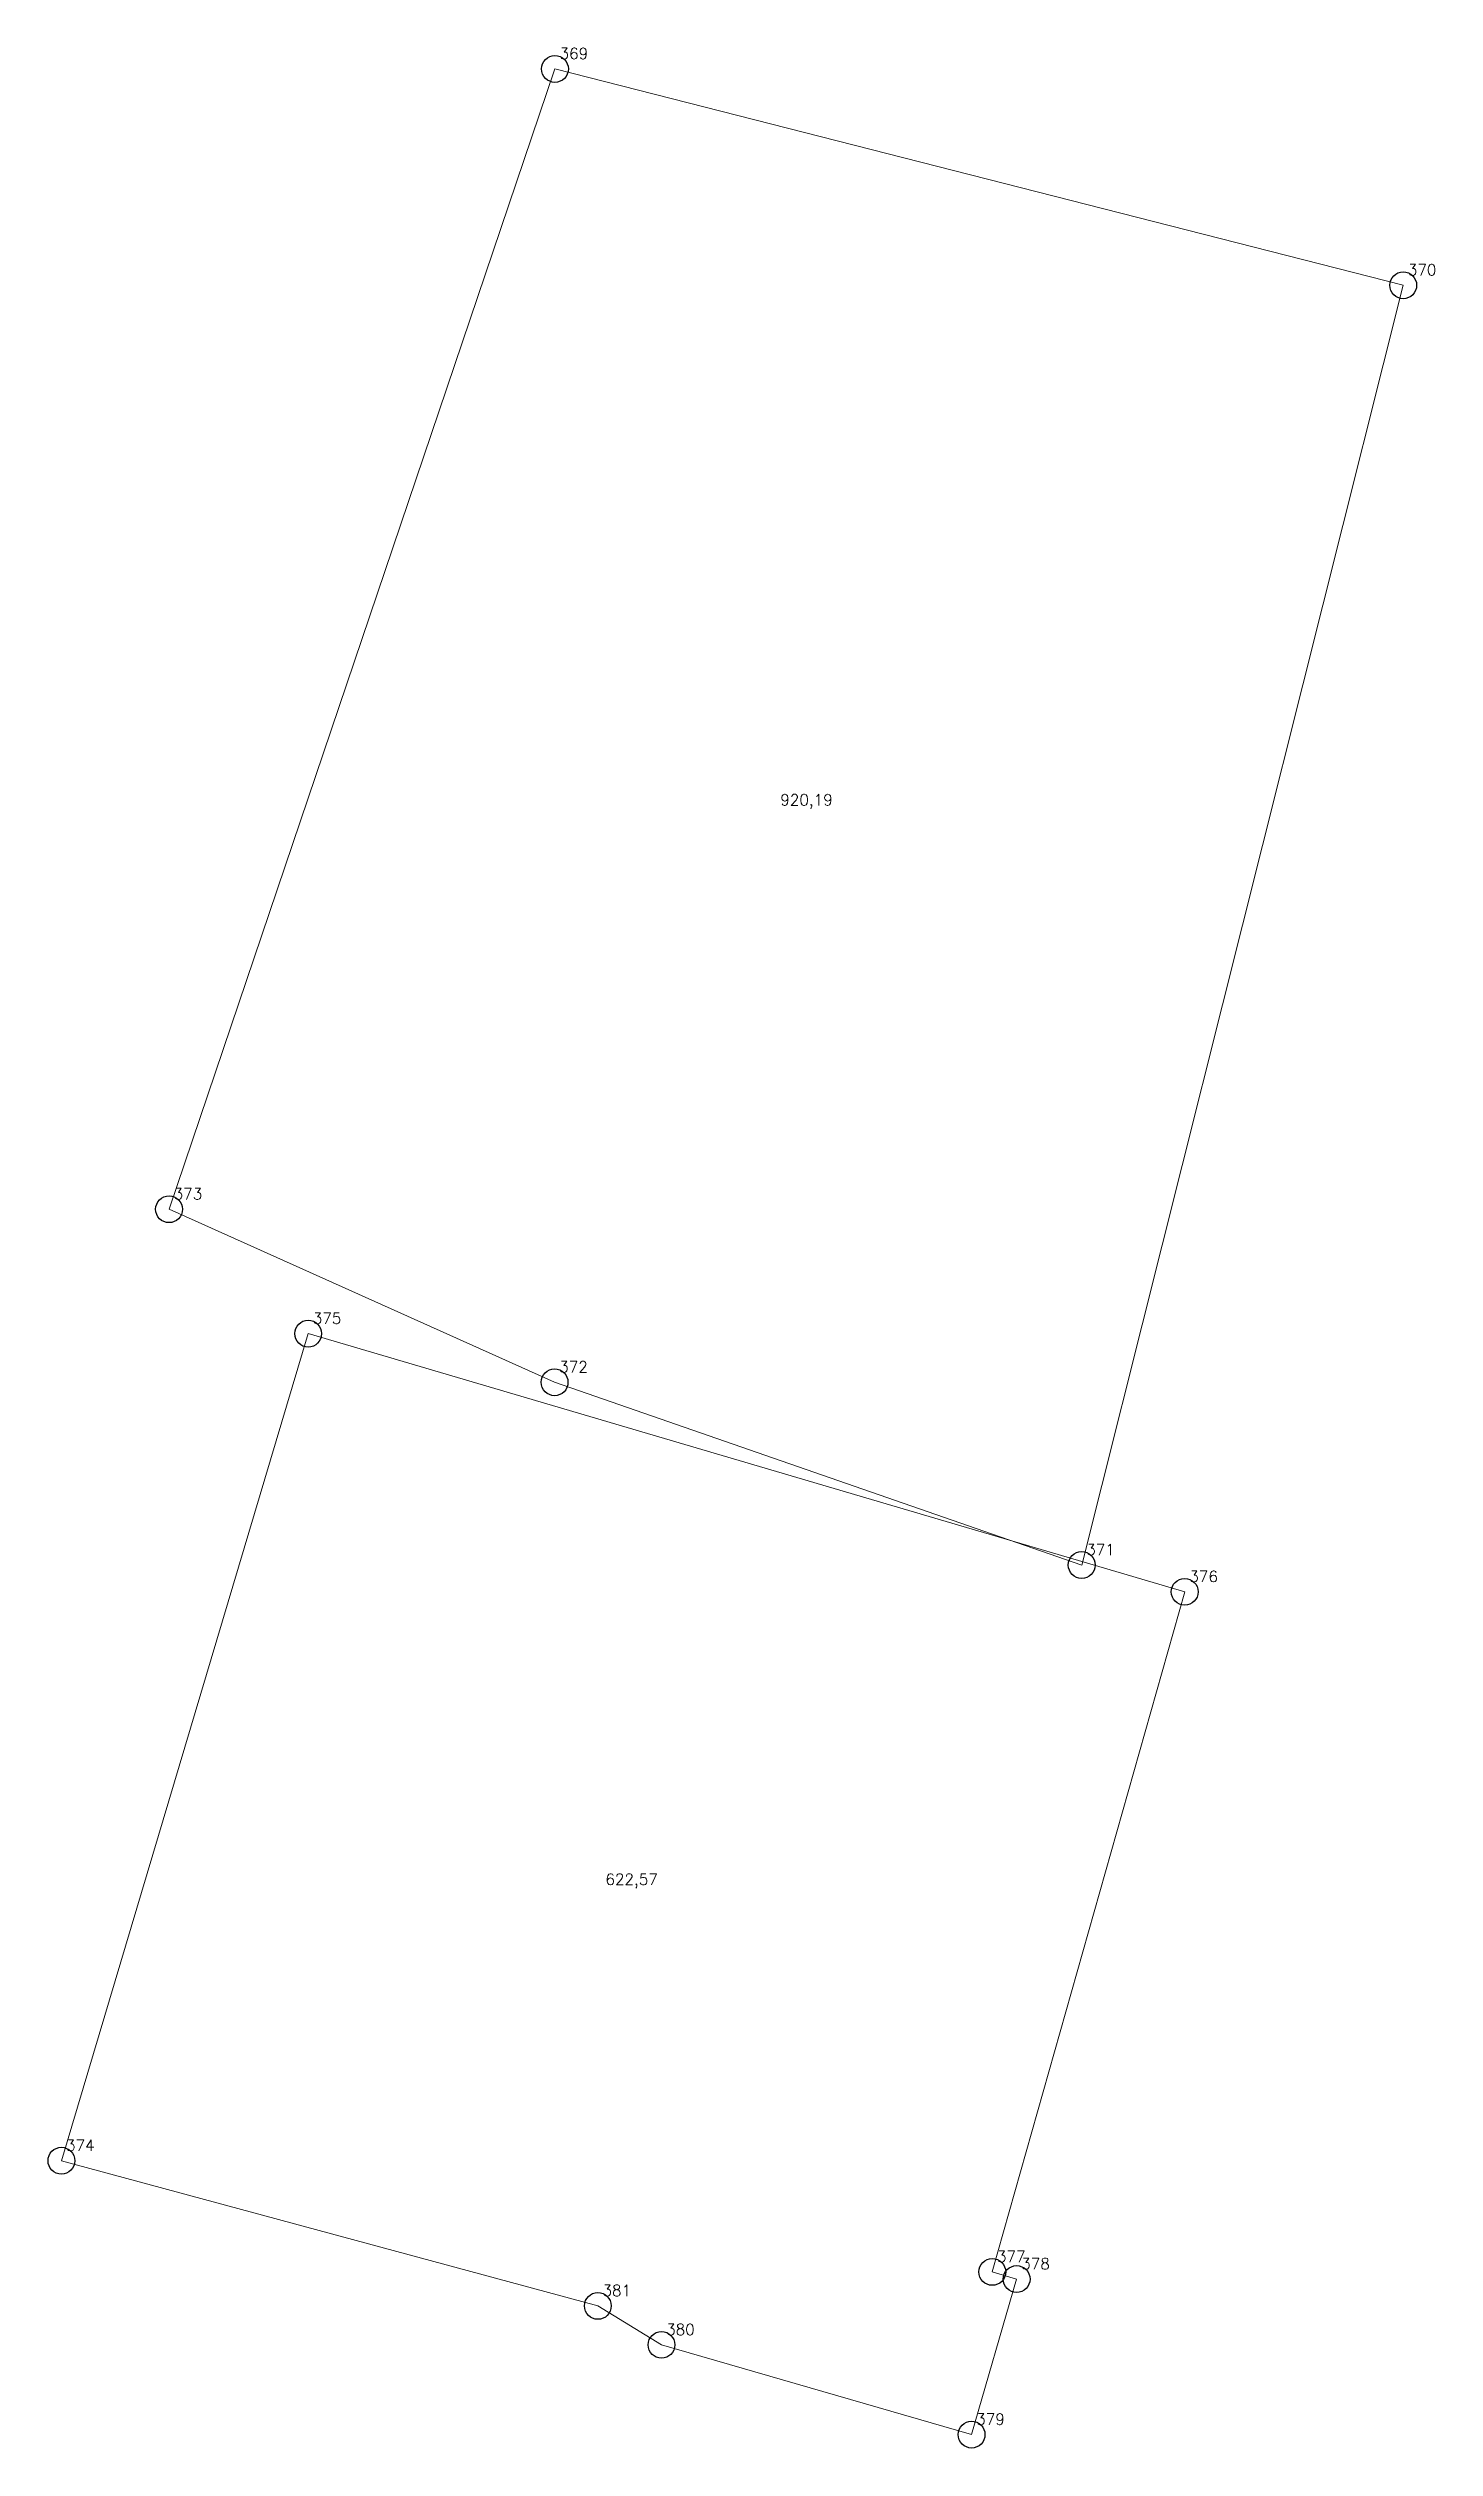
# Model space of a CAD drawing. Extents: x 1391578 to 1399811, y 355675 to 360827.
# Drawn here: x 1394599.5 to 1394638.2, y 359220.7 to 359287.8 of the extents above; entities that cross this region are included whole.
import ezdxf

# ---------------------------------------------------------------- set-up
doc = ezdxf.new("R2010")
doc.units = 0
doc.header["$PDMODE"] = 33
doc.header["$PDSIZE"] = 0.75
doc.layers.add('6 - утвержденные границы территорий окн', color=7, linetype='Continuous')
doc.styles.get("Standard").update_dxf_attribs({"font": 'simplex.shx'})

msp = doc.modelspace()

# ---------------------------------------------------------------- texts
at = {"layer": '6 - утвержденные границы территорий окн', "color": 7}
for s, p in [('369', (1394613.769, 359287.52)), ('370', (1394637.489, 359281.47)), ('920,19', (1394619.942, 359266.648)), ('373', (1394602.979, 359255.63)), ('375', (1394606.869, 359252.15)), ('372', (1394613.759, 359250.79)), ('371', (1394628.499, 359245.68)), ('376', (1394631.379, 359244.93)), ('622,57', (1394615.051, 359236.459)), ('374', (1394599.969, 359229.02)), ('377', (1394625.999, 359225.91)), ('378', (1394626.679, 359225.71)), ('381', (1394614.969, 359224.96)), ('380', (1394616.749, 359223.87)), ('379', (1394625.419, 359221.36))]:
    msp.add_text(s, height=0.3111, dxfattribs=at).set_placement(p)

# ---------------------------------------------------------------- linework, layer by layer
at = {"layer": '6 - утвержденные границы территорий окн', "color": 7, "lineweight": 20}
for points in [[(1394613.64, 359287.245), (1394637.36, 359281.195), (1394628.37, 359245.405), (1394613.63, 359250.515), (1394602.85, 359255.355), (1394613.64, 359287.245)], [(1394599.84, 359228.745), (1394606.74, 359251.875), (1394631.25, 359244.655), (1394625.87, 359225.635), (1394626.55, 359225.435), (1394625.29, 359221.085), (1394616.62, 359223.595), (1394614.84, 359224.685), (1394599.84, 359228.745)]]:
    msp.add_lwpolyline(points, close=True, dxfattribs=at)
at = {"layer": '6 - утвержденные границы территорий окн'}
for p in [(1394613.64, 359287.245), (1394637.36, 359281.195), (1394602.85, 359255.355), (1394606.74, 359251.875), (1394613.63, 359250.515), (1394628.37, 359245.405), (1394631.25, 359244.655), (1394599.84, 359228.745), (1394625.87, 359225.635), (1394626.55, 359225.435), (1394614.84, 359224.685), (1394616.62, 359223.595), (1394625.29, 359221.085)]:
    msp.add_point(p, dxfattribs=at)

msp.set_redraw_order([(e.dxf.handle, doc.entitydb.next_handle()) for e in msp.query("TEXT MTEXT ATTDEF DIMENSION ARC_DIMENSION")])  # texts and dimensions are drawn at this point

doc.saveas('drawing.dxf')
